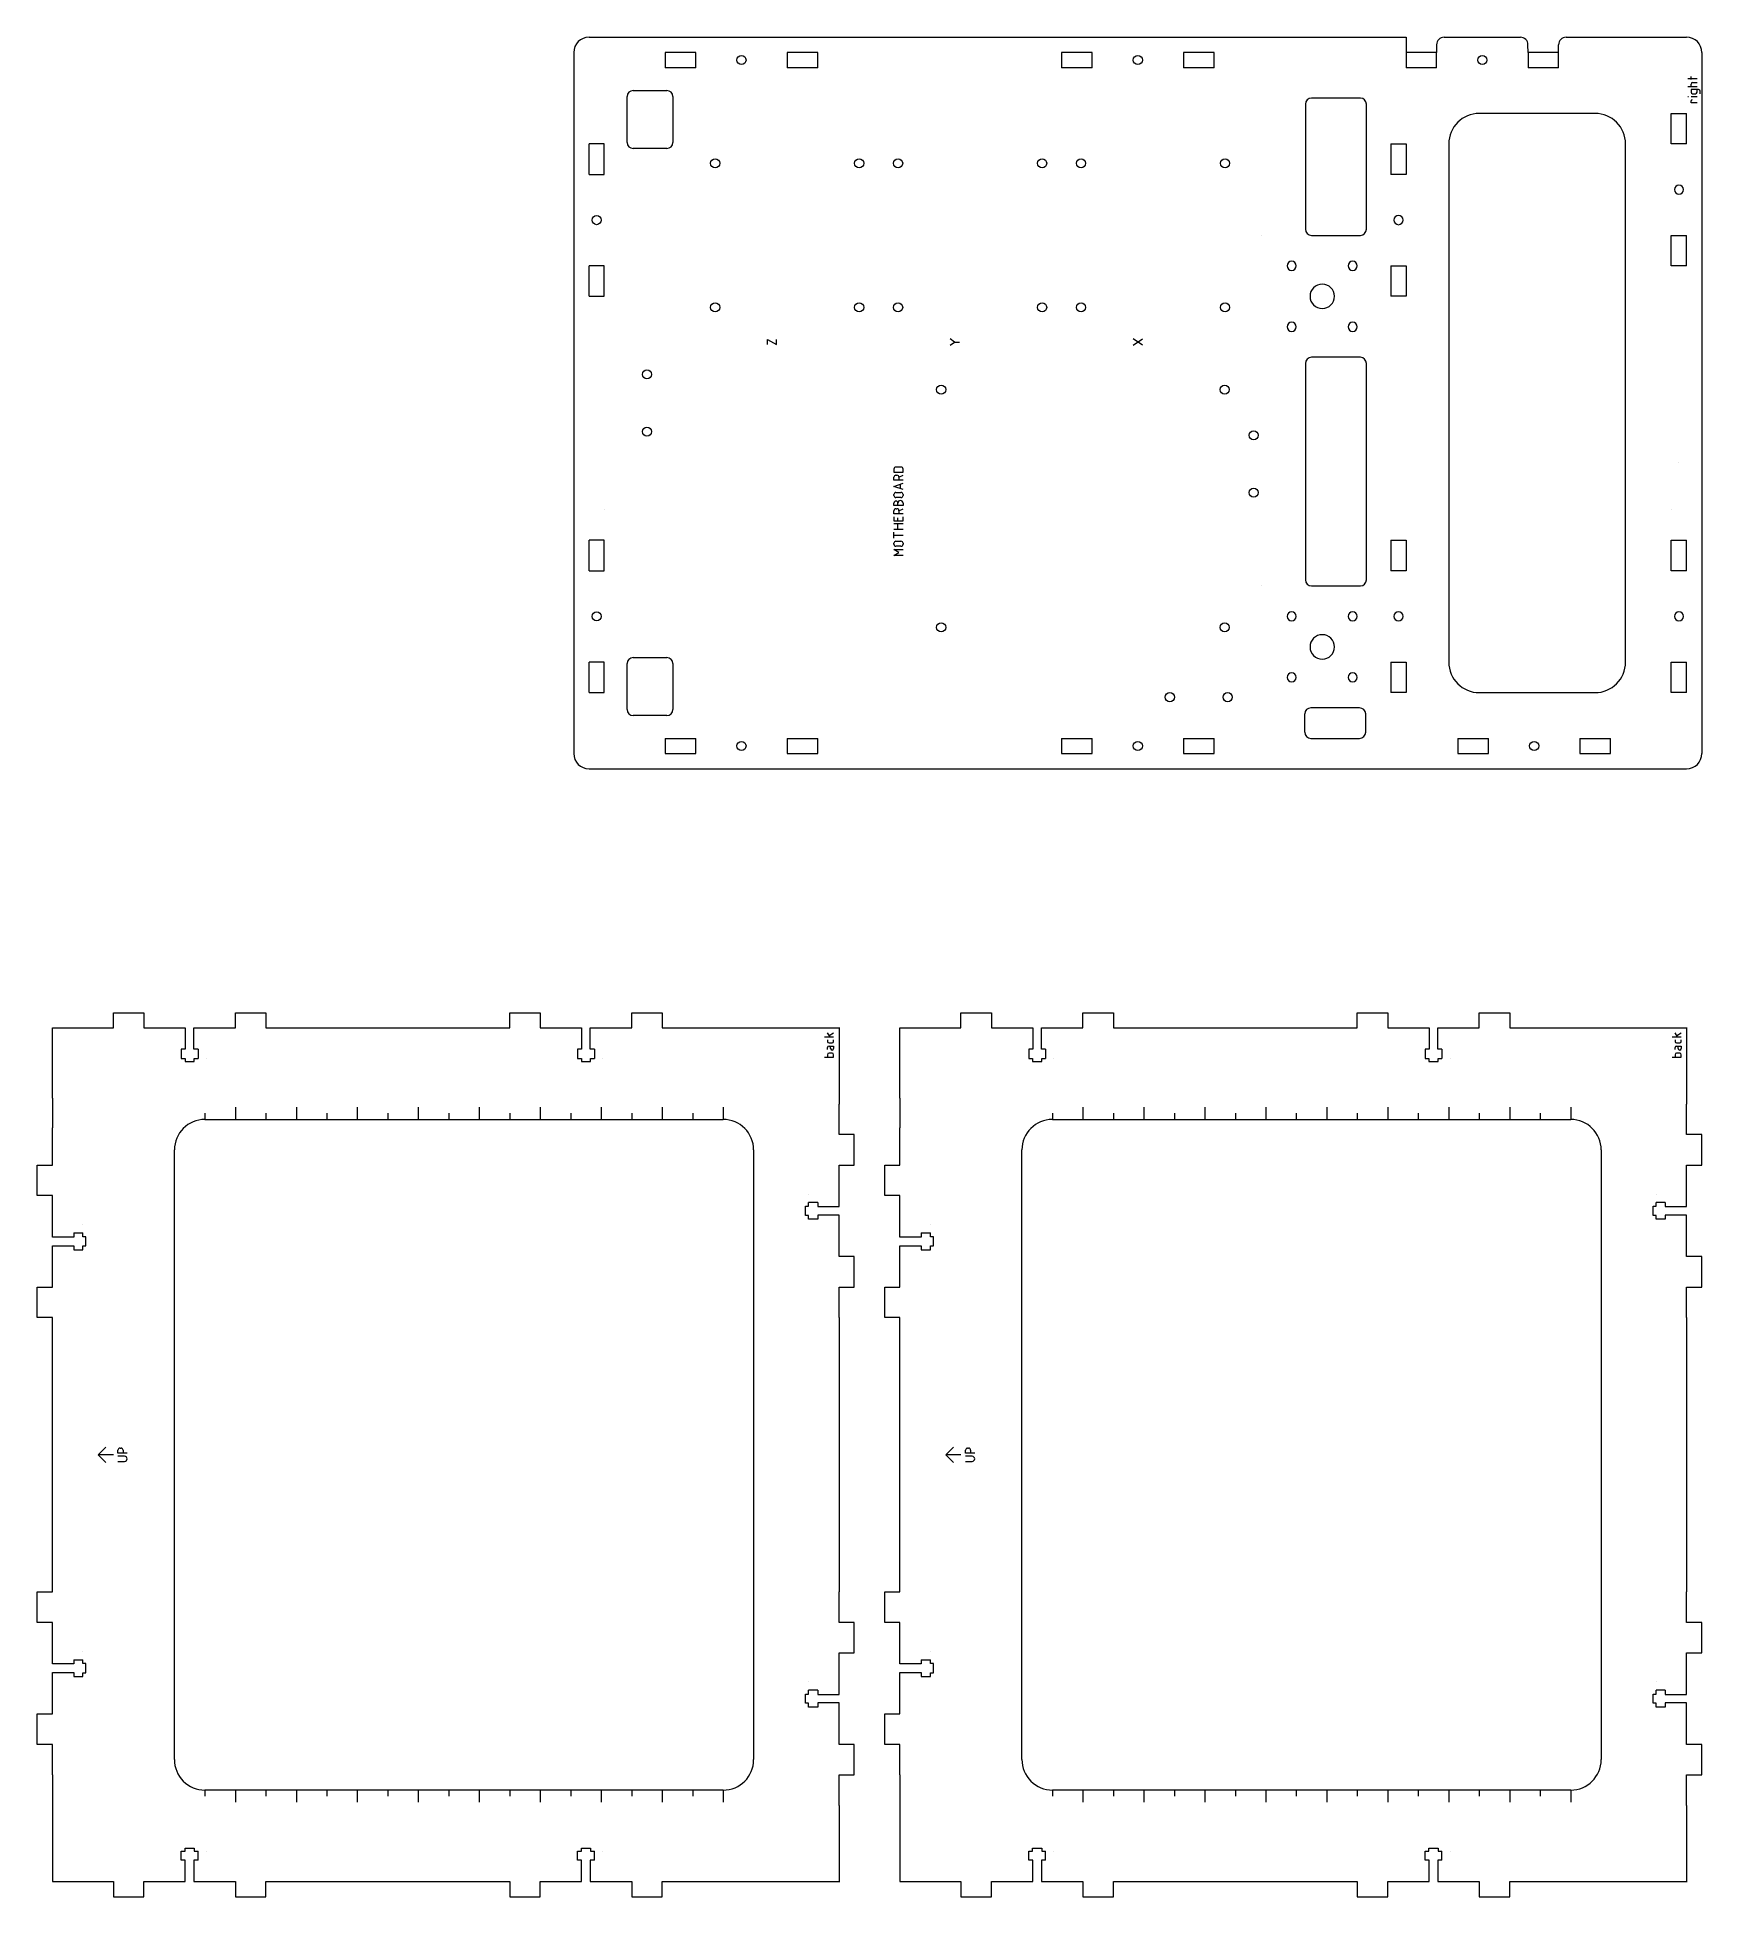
# Model space of a CAD drawing. Header units: millimetres. Extents: x -299 to 738, y -792 to 792.
# Drawn here: x -247 to 299, y -792 to -182 of the extents above; entities that cross this region are included whole.
import ezdxf

# ---------------------------------------------------------------- set-up
doc = ezdxf.new("R2010")
doc.units = ezdxf.units.MM
doc.layers.get('0').update_dxf_attribs({"linetype": 'CONTINUOUS', "lineweight": 0, "true_color": 0x000000})
doc.layers.add('Drawings', color=4, linetype='CONTINUOUS', lineweight=0, true_color=0x00ffff)

# ---------------------------------------------------------------- blocks, each defined once
blk = doc.blocks.new('tgrips')
for p, q in [((0, 0), (10, 0)), ((10, 5), (20, 5)), ((10, 0), (10, 5)), ((20, 5), (20, 0)), ((20, 0), (33.58, 0)), ((33.58, 0), (33.58, -7)), ((36.4, -7), (36.4, 0)), ((36.4, 0), (50, 0)), ((50, 5), (60, 5)), ((50, 0), (50, 5)), ((60, 5), (60, 0)), ((60, 0), (70, 0)), ((70, 0), (70, 0)), ((32.25, -7), (32.25, -10)), ((33.58, -7), (32.25, -7)), ((32.25, -10), (33.5, -10)), ((33.5, -10), (33.5, -11)), ((33.5, -11), (36.5, -11)), ((37.75, -7), (36.4, -7)), ((36.5, -10), (37.75, -10)), ((36.5, -11), (36.5, -10)), ((37.75, -7), (37.75, -10)), ((40.5, -10), (40.5, -10))]:
    blk.add_line(p, q)
blk = doc.blocks.new('m8 holes')
blk.add_line((-20, 20), (-20, 20))
for centre, radius in [((-10, 10), 1.5), ((10, 10), 1.5), ((0, 0), 4), ((-10, -10), 1.5), ((10, -10), 1.5)]:
    blk.add_circle(centre, radius)
blk = doc.blocks.new('slot')
for p, q in [((5, 5), (15, 5)), ((5, 5), (5, 0)), ((5, 0), (15, 0)), ((15, 0), (15, 5)), ((45, 5), (45, 0)), ((45, 5), (55, 5)), ((55, 0), (55, 5)), ((45, 0), (55, 0))]:
    blk.add_line(p, q)
blk.add_circle((30, 2.5), 1.5)
blk = doc.blocks.new('stepperdriverboardholes')
for centre in [(-23.62, 23.62), (23.62, 23.62), (-23.62, -23.62), (23.62, -23.62)]:
    blk.add_circle(centre, 1.5)

msp = doc.modelspace()

# ---------------------------------------------------------------- linework, layer by layer
for p, q in [((-65.61, -181.96), (202.39, -181.96)), ((202.39, -181.96), (202.39, -186.96)), ((214.89, -181.96), (239.88, -181.96)), ((254.89, -181.96), (294.39, -181.96)), ((-70.61, -186.96), (-70.61, -416.96)), ((212.39, -184.46), (212.39, -186.96)), ((242.39, -186.96), (242.38, -184.45)), ((252.39, -186.96), (252.39, -184.46)), ((299.39, -186.96), (299.39, -416.96)), ((-51.11, -199.46), (-40.11, -199.46)), ((-53.11, -216.46), (-53.11, -201.46)), ((-38.11, -201.46), (-38.11, -216.46)), ((169.39, -203.96), (169.39, -244.96)), ((187.39, -201.96), (171.39, -201.96)), ((189.39, -244.96), (189.39, -203.96)), ((264.39, -206.96), (226.39, -206.96)), ((-40.11, -218.46), (-51.11, -218.46)), ((216.39, -216.96), (216.39, -386.96)), ((274.39, -386.96), (274.39, -216.96)), ((171.39, -246.96), (187.39, -246.96)), ((169.39, -288.96), (169.39, -359.96)), ((187.39, -286.96), (171.39, -286.96)), ((189.39, -359.96), (189.39, -288.96)), ((291.87, -321.33), (291.87, -321.33)), ((-60.61, -336.96), (-60.61, -336.96)), ((289.39, -336.96), (289.39, -336.96)), ((171.39, -361.96), (187.39, -361.96)), ((-53.11, -402.46), (-53.11, -387.46)), ((-51.11, -385.46), (-40.11, -385.46)), ((-38.11, -387.46), (-38.11, -402.46)), ((187.14, -401.96), (171.14, -401.96)), ((226.39, -396.96), (264.39, -396.96)), ((-40.11, -404.46), (-51.11, -404.46)), ((169.14, -409.96), (169.14, -403.96)), ((189.14, -409.96), (189.14, -403.96)), ((171.14, -411.96), (187.14, -411.96)), ((-65.61, -421.96), (294.39, -421.96)), ((-241.61, -506.96), (-231.61, -506.96)), ((-241.61, -529.96), (-241.61, -506.96)), ((-229.61, -506.96), (-221.61, -506.96)), ((-161.61, -506.96), (-101.61, -506.96)), ((-31.61, -506.96), (16.64, -506.96)), ((16.39, -506.96), (16.39, -531.96)), ((36.39, -506.96), (46.39, -506.96)), ((36.39, -529.96), (36.39, -506.96)), ((48.39, -506.96), (56.39, -506.96)), ((116.39, -506.96), (176.39, -506.96)), ((246.39, -506.96), (294.64, -506.96)), ((294.39, -506.96), (294.39, -531.96)), ((-241.61, -529.96), (-241.61, -539.71)), ((36.39, -529.96), (36.39, -539.71)), ((-241.61, -541.96), (-241.61, -539.71)), ((-191.61, -536.96), (-21.61, -536.96)), ((36.39, -541.96), (36.39, -539.71)), ((86.39, -536.96), (256.39, -536.96)), ((-201.61, -746.96), (-201.61, -546.96)), ((-11.61, -546.96), (-11.61, -746.96)), ((76.39, -746.96), (76.39, -546.96)), ((266.39, -546.96), (266.39, -746.96)), ((16.39, -601.96), (16.39, -691.96)), ((294.39, -601.96), (294.39, -691.96)), ((-241.61, -681.96), (-241.61, -611.96)), ((36.39, -681.96), (36.39, -611.96)), ((-241.61, -751.96), (-241.61, -763.96)), ((16.39, -751.96), (16.39, -751.96)), ((36.39, -751.96), (36.39, -763.96)), ((294.39, -751.96), (294.39, -751.96)), ((-21.61, -756.96), (-191.61, -756.96)), ((16.39, -761.96), (16.39, -786.97)), ((256.39, -756.96), (86.39, -756.96)), ((294.39, -761.96), (294.39, -786.97)), ((-241.61, -763.96), (-241.61, -786.96)), ((36.39, -763.96), (36.39, -786.96)), ((-241.61, -786.96), (-231.61, -786.96)), ((-161.61, -786.96), (-101.61, -786.96)), ((-31.61, -786.96), (16.64, -786.96)), ((36.39, -786.96), (46.39, -786.96)), ((116.39, -786.96), (176.39, -786.96)), ((246.39, -786.96), (294.64, -786.96))]:
    msp.add_line(p, q)
for centre in [(-46.61, -292.56), (49.89, -297.56), (142.89, -297.56), (-46.61, -311.36), (152.39, -312.56), (152.39, -331.36), (49.89, -375.56), (142.89, -375.56), (124.89, -398.46), (143.89, -398.46)]:
    msp.add_circle(centre, 1.5)
for centre, radius, start, end in [((-65.61, -186.96), 5, 90, 180), ((214.89, -184.46), 2.5, 90, 180), ((239.88, -184.46), 2.5, 0.33183, 90), ((254.89, -184.46), 2.5, 90, 180), ((294.39, -186.96), 5, 360, 90), ((-51.11, -201.46), 2, 90, 180), ((-40.11, -201.46), 2, 360, 90), ((171.39, -203.96), 2, 90, 180), ((187.39, -203.96), 2, 360, 90), ((226.39, -216.96), 10, 90, 180), ((264.39, -216.96), 10, 360, 90), ((-51.11, -216.46), 2, 180, 270), ((-40.11, -216.46), 2, 270, 360), ((171.39, -244.96), 2, 180, 270), ((187.39, -244.96), 2, 270, 360), ((171.39, -288.96), 2, 90, 180), ((187.39, -288.96), 2, 360, 90), ((171.39, -359.96), 2, 180, 270), ((187.39, -359.96), 2, 270, 360), ((-51.11, -387.46), 2, 90, 180), ((-40.11, -387.46), 2, 360, 90), ((226.39, -386.96), 10, 180, 270), ((264.39, -386.96), 10, 270, 360), ((-51.11, -402.46), 2, 180, 270), ((-40.11, -402.46), 2, 270, 360), ((171.14, -403.96), 2, 90, 180), ((187.14, -403.96), 2, 360, 90), ((171.14, -409.96), 2, 180, 270), ((187.14, -409.96), 2, 270, 360), ((-65.61, -416.96), 5, 180, 270), ((294.39, -416.96), 5, 270, 360), ((-191.61, -546.96), 10, 90, 180), ((-21.61, -546.96), 10, 360, 90), ((86.39, -546.96), 10, 90, 180), ((256.39, -546.96), 10, 360, 90), ((-191.61, -746.96), 10, 180, 270.00014), ((-21.61, -746.96), 10, 270, 360), ((86.39, -746.96), 10, 180, 270.00014), ((256.39, -746.96), 10, 270, 360)]:
    msp.add_arc(centre, radius, start, end)
at = {"layer": 'Drawings'}
for p, q in [((295.85, -195.84), (295.85, -194.84)), ((294.85, -195.51), (297.85, -195.51)), ((294.85, -198.17), (297.85, -198.17)), ((295.85, -198.17), (295.85, -197.34)), ((298.35, -199.17), (295.85, -199.17)), ((295.85, -199.17), (295.85, -200.01)), ((296.35, -196.84), (297.85, -196.84)), ((296.35, -200.51), (297.35, -200.51)), ((297.85, -200.01), (297.85, -199.17)), ((298.85, -200.51), (298.85, -199.67)), ((295.02, -201.51), (294.85, -201.51)), ((297.85, -201.51), (295.85, -201.51)), ((295.85, -203.51), (295.85, -202.84)), ((297.85, -203.51), (295.85, -203.51)), ((-7.11, -282.8), (-7.11, -281.13)), ((-7.11, -281.13), (-4.11, -282.8)), ((-4.11, -282.8), (-4.11, -281.13)), ((54.22, -281.96), (52.89, -280.96)), ((52.89, -282.96), (54.22, -281.96)), ((54.22, -281.96), (55.89, -281.96)), ((112.89, -282.96), (115.89, -280.96)), ((115.89, -282.96), (112.89, -280.96)), ((36.72, -322.96), (35.06, -322.96)), ((34.39, -323.63), (34.39, -324.63)), ((34.39, -324.63), (37.39, -324.63)), ((34.39, -327.3), (34.39, -326.3)), ((37.39, -327.3), (34.39, -327.3)), ((34.39, -329.3), (37.39, -328.3)), ((37.39, -330.3), (34.39, -329.3)), ((35.06, -325.63), (35.39, -325.63)), ((36.06, -326.3), (37.39, -325.63)), ((36.06, -326.3), (36.06, -327.3)), ((36.56, -330.02), (36.56, -328.57)), ((37.39, -324.63), (37.39, -323.63)), ((34.39, -332.3), (34.39, -331.96)), ((34.39, -335.63), (34.39, -334.8)), ((35.06, -331.3), (36.72, -331.3)), ((36.72, -332.96), (35.06, -332.96)), ((35.72, -335.63), (35.72, -334.76)), ((36.52, -333.96), (36.59, -333.96)), ((37.39, -331.96), (37.39, -332.3)), ((37.39, -334.76), (37.39, -335.63)), ((37.39, -335.63), (34.39, -335.63)), ((34.39, -338.3), (34.39, -337.3)), ((37.39, -338.3), (34.39, -338.3)), ((34.39, -339.3), (34.39, -340.63)), ((34.39, -340.63), (37.39, -340.63)), ((35.06, -336.63), (35.39, -336.63)), ((35.72, -340.63), (35.72, -339.63)), ((36.06, -337.3), (37.39, -336.63)), ((36.06, -337.3), (36.06, -338.3)), ((37.39, -340.63), (37.39, -339.3)), ((37.39, -341.63), (34.39, -341.63)), ((34.39, -343.3), (37.39, -343.3)), ((34.39, -346.3), (34.39, -344.3)), ((34.39, -345.3), (37.39, -345.3)), ((35.06, -347.3), (36.72, -347.3)), ((35.72, -343.3), (35.72, -341.63)), ((34.39, -348.3), (34.39, -347.96)), ((36.06, -350.96), (34.39, -349.96)), ((34.39, -349.96), (37.39, -349.96)), ((34.39, -351.96), (36.06, -350.96)), ((37.39, -351.96), (34.39, -351.96)), ((36.72, -348.96), (35.06, -348.96)), ((37.39, -347.96), (37.39, -348.3)), ((11.63, -509.89), (14.63, -509.89)), ((13.46, -509.89), (12.63, -508.55)), ((12.63, -510.89), (12.63, -511.39)), ((13.13, -511.89), (14.13, -511.89)), ((13.19, -509.45), (14.63, -508.55)), ((14.63, -511.39), (14.63, -510.89)), ((289.63, -509.89), (292.63, -509.89)), ((291.46, -509.89), (290.63, -508.55)), ((290.63, -510.89), (290.63, -511.39)), ((291.13, -511.89), (292.13, -511.89)), ((291.19, -509.45), (292.63, -508.55)), ((292.63, -511.39), (292.63, -510.89)), ((11.63, -516.55), (14.63, -516.55)), ((12.63, -514.05), (12.63, -513.39)), ((12.63, -515.72), (12.63, -516.55)), ((13.13, -512.89), (14.63, -512.89)), ((14.13, -515.22), (13.13, -515.22)), ((13.63, -513.72), (13.63, -512.89)), ((14.63, -512.89), (14.63, -513.72)), ((14.63, -516.55), (14.63, -515.72)), ((289.63, -516.55), (292.63, -516.55)), ((290.63, -514.05), (290.63, -513.39)), ((290.63, -515.72), (290.63, -516.55)), ((291.13, -512.89), (292.63, -512.89)), ((292.13, -515.22), (291.13, -515.22)), ((291.63, -513.72), (291.63, -512.89)), ((292.63, -512.89), (292.63, -513.72)), ((292.63, -516.55), (292.63, -515.72)), ((-191.61, -534.96), (-191.61, -536.96)), ((-181.61, -532.96), (-181.61, -536.96)), ((-171.61, -534.96), (-171.61, -536.96)), ((-161.61, -532.96), (-161.61, -536.96)), ((-151.61, -534.96), (-151.61, -536.96)), ((-141.61, -532.96), (-141.61, -536.96)), ((-131.61, -534.96), (-131.61, -536.96)), ((-121.61, -532.96), (-121.61, -536.96)), ((-111.61, -534.96), (-111.61, -536.96)), ((-101.61, -532.96), (-101.61, -536.96)), ((-91.61, -534.96), (-91.61, -536.96)), ((-81.61, -532.96), (-81.61, -536.96)), ((-71.61, -534.96), (-71.61, -536.96)), ((-61.61, -532.96), (-61.61, -536.96)), ((-51.61, -534.96), (-51.61, -536.96)), ((-41.61, -532.96), (-41.61, -536.96)), ((-31.61, -534.96), (-31.61, -536.96)), ((-21.61, -532.96), (-21.61, -536.96)), ((86.39, -534.96), (86.39, -536.96)), ((96.39, -532.96), (96.39, -536.96)), ((106.39, -534.96), (106.39, -536.96)), ((116.39, -532.96), (116.39, -536.96)), ((126.39, -534.96), (126.39, -536.96)), ((136.39, -532.96), (136.39, -536.96)), ((146.39, -534.96), (146.39, -536.96)), ((156.39, -532.96), (156.39, -536.96)), ((166.39, -534.96), (166.39, -536.96)), ((176.39, -532.96), (176.39, -536.96)), ((186.39, -534.96), (186.39, -536.96)), ((196.39, -532.96), (196.39, -536.96)), ((206.39, -534.96), (206.39, -536.96)), ((216.39, -532.96), (216.39, -536.96)), ((226.39, -534.96), (226.39, -536.96)), ((236.39, -532.96), (236.39, -536.96)), ((246.39, -534.96), (246.39, -536.96)), ((256.39, -532.96), (256.39, -536.96)), ((-226.61, -646.96), (-224.11, -644.46)), ((-220.11, -646.46), (-220.11, -645.46)), ((-217.11, -646.46), (-220.11, -646.46)), ((-219.44, -644.8), (-219.11, -644.8)), ((-218.44, -645.46), (-218.44, -646.46)), ((51.39, -646.96), (53.89, -644.46)), ((57.89, -646.46), (57.89, -645.46)), ((60.89, -646.46), (57.89, -646.46)), ((58.56, -644.8), (58.89, -644.8)), ((59.56, -645.46), (59.56, -646.46)), ((-221.61, -646.96), (-226.61, -646.96)), ((-226.61, -646.96), (-224.11, -649.46)), ((-217.94, -647.46), (-220.11, -647.46)), ((-220.11, -649.13), (-217.94, -649.13)), ((56.39, -646.96), (51.39, -646.96)), ((51.39, -646.96), (53.89, -649.46)), ((60.06, -647.46), (57.89, -647.46)), ((57.89, -649.13), (60.06, -649.13)), ((-191.61, -756.96), (-191.61, -758.96)), ((-181.61, -756.96), (-181.61, -760.96)), ((-171.61, -756.96), (-171.61, -758.96)), ((-161.61, -756.96), (-161.61, -760.96)), ((-151.61, -756.96), (-151.61, -758.96)), ((-141.61, -756.96), (-141.61, -760.96)), ((-131.61, -756.96), (-131.61, -758.96)), ((-121.61, -756.96), (-121.61, -760.96)), ((-111.61, -756.96), (-111.61, -758.96)), ((-101.61, -756.96), (-101.61, -760.96)), ((-91.61, -756.96), (-91.61, -758.96)), ((-81.61, -756.96), (-81.61, -760.96)), ((-71.61, -756.96), (-71.61, -758.96)), ((-61.61, -756.96), (-61.61, -760.96)), ((-51.61, -756.96), (-51.61, -758.96)), ((-41.61, -756.96), (-41.61, -760.96)), ((-31.61, -756.96), (-31.61, -758.96)), ((-21.61, -756.96), (-21.61, -760.96)), ((86.39, -756.96), (86.39, -758.96)), ((96.39, -756.96), (96.39, -760.96)), ((106.39, -756.96), (106.39, -758.96)), ((116.39, -756.96), (116.39, -760.96)), ((126.39, -756.96), (126.39, -758.96)), ((136.39, -756.96), (136.39, -760.96)), ((146.39, -756.96), (146.39, -758.96)), ((156.39, -756.96), (156.39, -760.96)), ((166.39, -756.96), (166.39, -758.96)), ((176.39, -756.96), (176.39, -760.96)), ((186.39, -756.96), (186.39, -758.96)), ((196.39, -756.96), (196.39, -760.96)), ((206.39, -756.96), (206.39, -758.96)), ((216.39, -756.96), (216.39, -760.96)), ((226.39, -756.96), (226.39, -758.96)), ((236.39, -756.96), (236.39, -760.96)), ((246.39, -756.96), (246.39, -758.96)), ((256.39, -756.96), (256.39, -760.96))]:
    msp.add_line(p, q, dxfattribs=at)
for centre, radius, start, end in [((296.35, -197.34), 0.5, 90, 180), ((296.35, -200.01), 0.5, 180, 270), ((297.35, -200.01), 0.5, 270, 360), ((298.35, -199.67), 0.5, 360, 90), ((296.19, -202.84), 0.333, 90, 180), ((35.06, -323.63), 0.667, 90, 180), ((36.72, -323.63), 0.667, 360, 90), ((35.06, -326.3), 0.667, 90, 180), ((35.39, -326.3), 0.667, 360, 90), ((35.06, -331.96), 0.667, 90, 180), ((35.06, -332.3), 0.667, 180, 270), ((35.06, -334.8), 0.667, 360, 180), ((36.52, -334.76), 0.8, 90, 180), ((36.59, -334.76), 0.8, 360, 90), ((36.72, -331.96), 0.667, 360, 90), ((36.72, -332.3), 0.667, 270, 360), ((35.06, -337.3), 0.667, 90, 180), ((35.39, -337.3), 0.667, 360, 90), ((35.06, -347.96), 0.667, 90, 180), ((36.72, -347.96), 0.667, 360, 90), ((35.06, -348.3), 0.667, 180, 270), ((36.72, -348.3), 0.667, 270, 360), ((13.13, -511.39), 0.5, 180, 270), ((14.13, -511.39), 0.5, 270, 360), ((291.13, -511.39), 0.5, 180, 270), ((292.13, -511.39), 0.5, 270, 360), ((13.13, -513.39), 0.5, 90, 180), ((13.13, -515.72), 0.5, 90, 180), ((14.13, -513.72), 0.5, 180, 360), ((14.13, -515.72), 0.5, 360, 90), ((291.13, -513.39), 0.5, 90, 180), ((291.13, -515.72), 0.5, 90, 180), ((292.13, -513.72), 0.5, 180, 360), ((292.13, -515.72), 0.5, 360, 90), ((-219.44, -645.46), 0.667, 90, 180), ((-219.11, -645.46), 0.667, 360, 90), ((58.56, -645.46), 0.667, 90, 180), ((58.89, -645.46), 0.667, 360, 90), ((-217.94, -648.3), 0.833, 270, 90), ((60.06, -648.3), 0.833, 270, 90)]:
    msp.add_arc(centre, radius, start, end, dxfattribs=at)

# ---------------------------------------------------------------- block references
for name, p, rotation in [('slot', (14.39, -186.96), 180), ('slot', (144.39, -186.96), 180), ('slot', (257.39, -186.96), 180), ('slot', (-60.61, -271.96), 90), ('stepperdriverboardholes', (-0.61, -246.96), 90), ('stepperdriverboardholes', (59.39, -246.96), 90), ('stepperdriverboardholes', (119.39, -246.96), 90), ('slot', (-60.61, -401.96), 90), ('slot', (-45.61, -416.96), 360), ('slot', (84.39, -416.96), 360), ('slot', (214.39, -416.96), 360), ('tgrips', (-231.61, -506.96), 360), ('tgrips', (-101.61, -506.96), 360), ('tgrips', (46.39, -506.96), 360), ('tgrips', (176.39, -506.96), 360), ('tgrips', (-241.61, -611.96), 90), ('tgrips', (36.39, -611.96), 90), ('tgrips', (-241.61, -751.96), 90), ('tgrips', (36.39, -751.96), 90)]:
    msp.add_blockref(name, p, dxfattribs=dict(rotation=rotation))
at = {"yscale": -1}
for name, p, rotation in [('slot', (289.39, -261.96), 90), ('slot', (202.39, -211.96), 270), ('m8 holes', (174.89, -266.96), 270), ('slot', (202.39, -341.96), 270), ('slot', (289.39, -401.96), 90), ('m8 holes', (174.89, -381.96), 270), ('tgrips', (16.39, -601.96), 90), ('tgrips', (294.39, -601.96), 90), ('tgrips', (16.39, -761.96), 90), ('tgrips', (294.39, -761.96), 90), ('tgrips', (-231.61, -786.96), 360), ('tgrips', (-101.61, -786.96), 360), ('tgrips', (46.39, -786.96), 360), ('tgrips', (176.39, -786.96), 360)]:
    msp.add_blockref(name, p, dxfattribs=dict(at, rotation=rotation))

doc.saveas('drawing.dxf')
